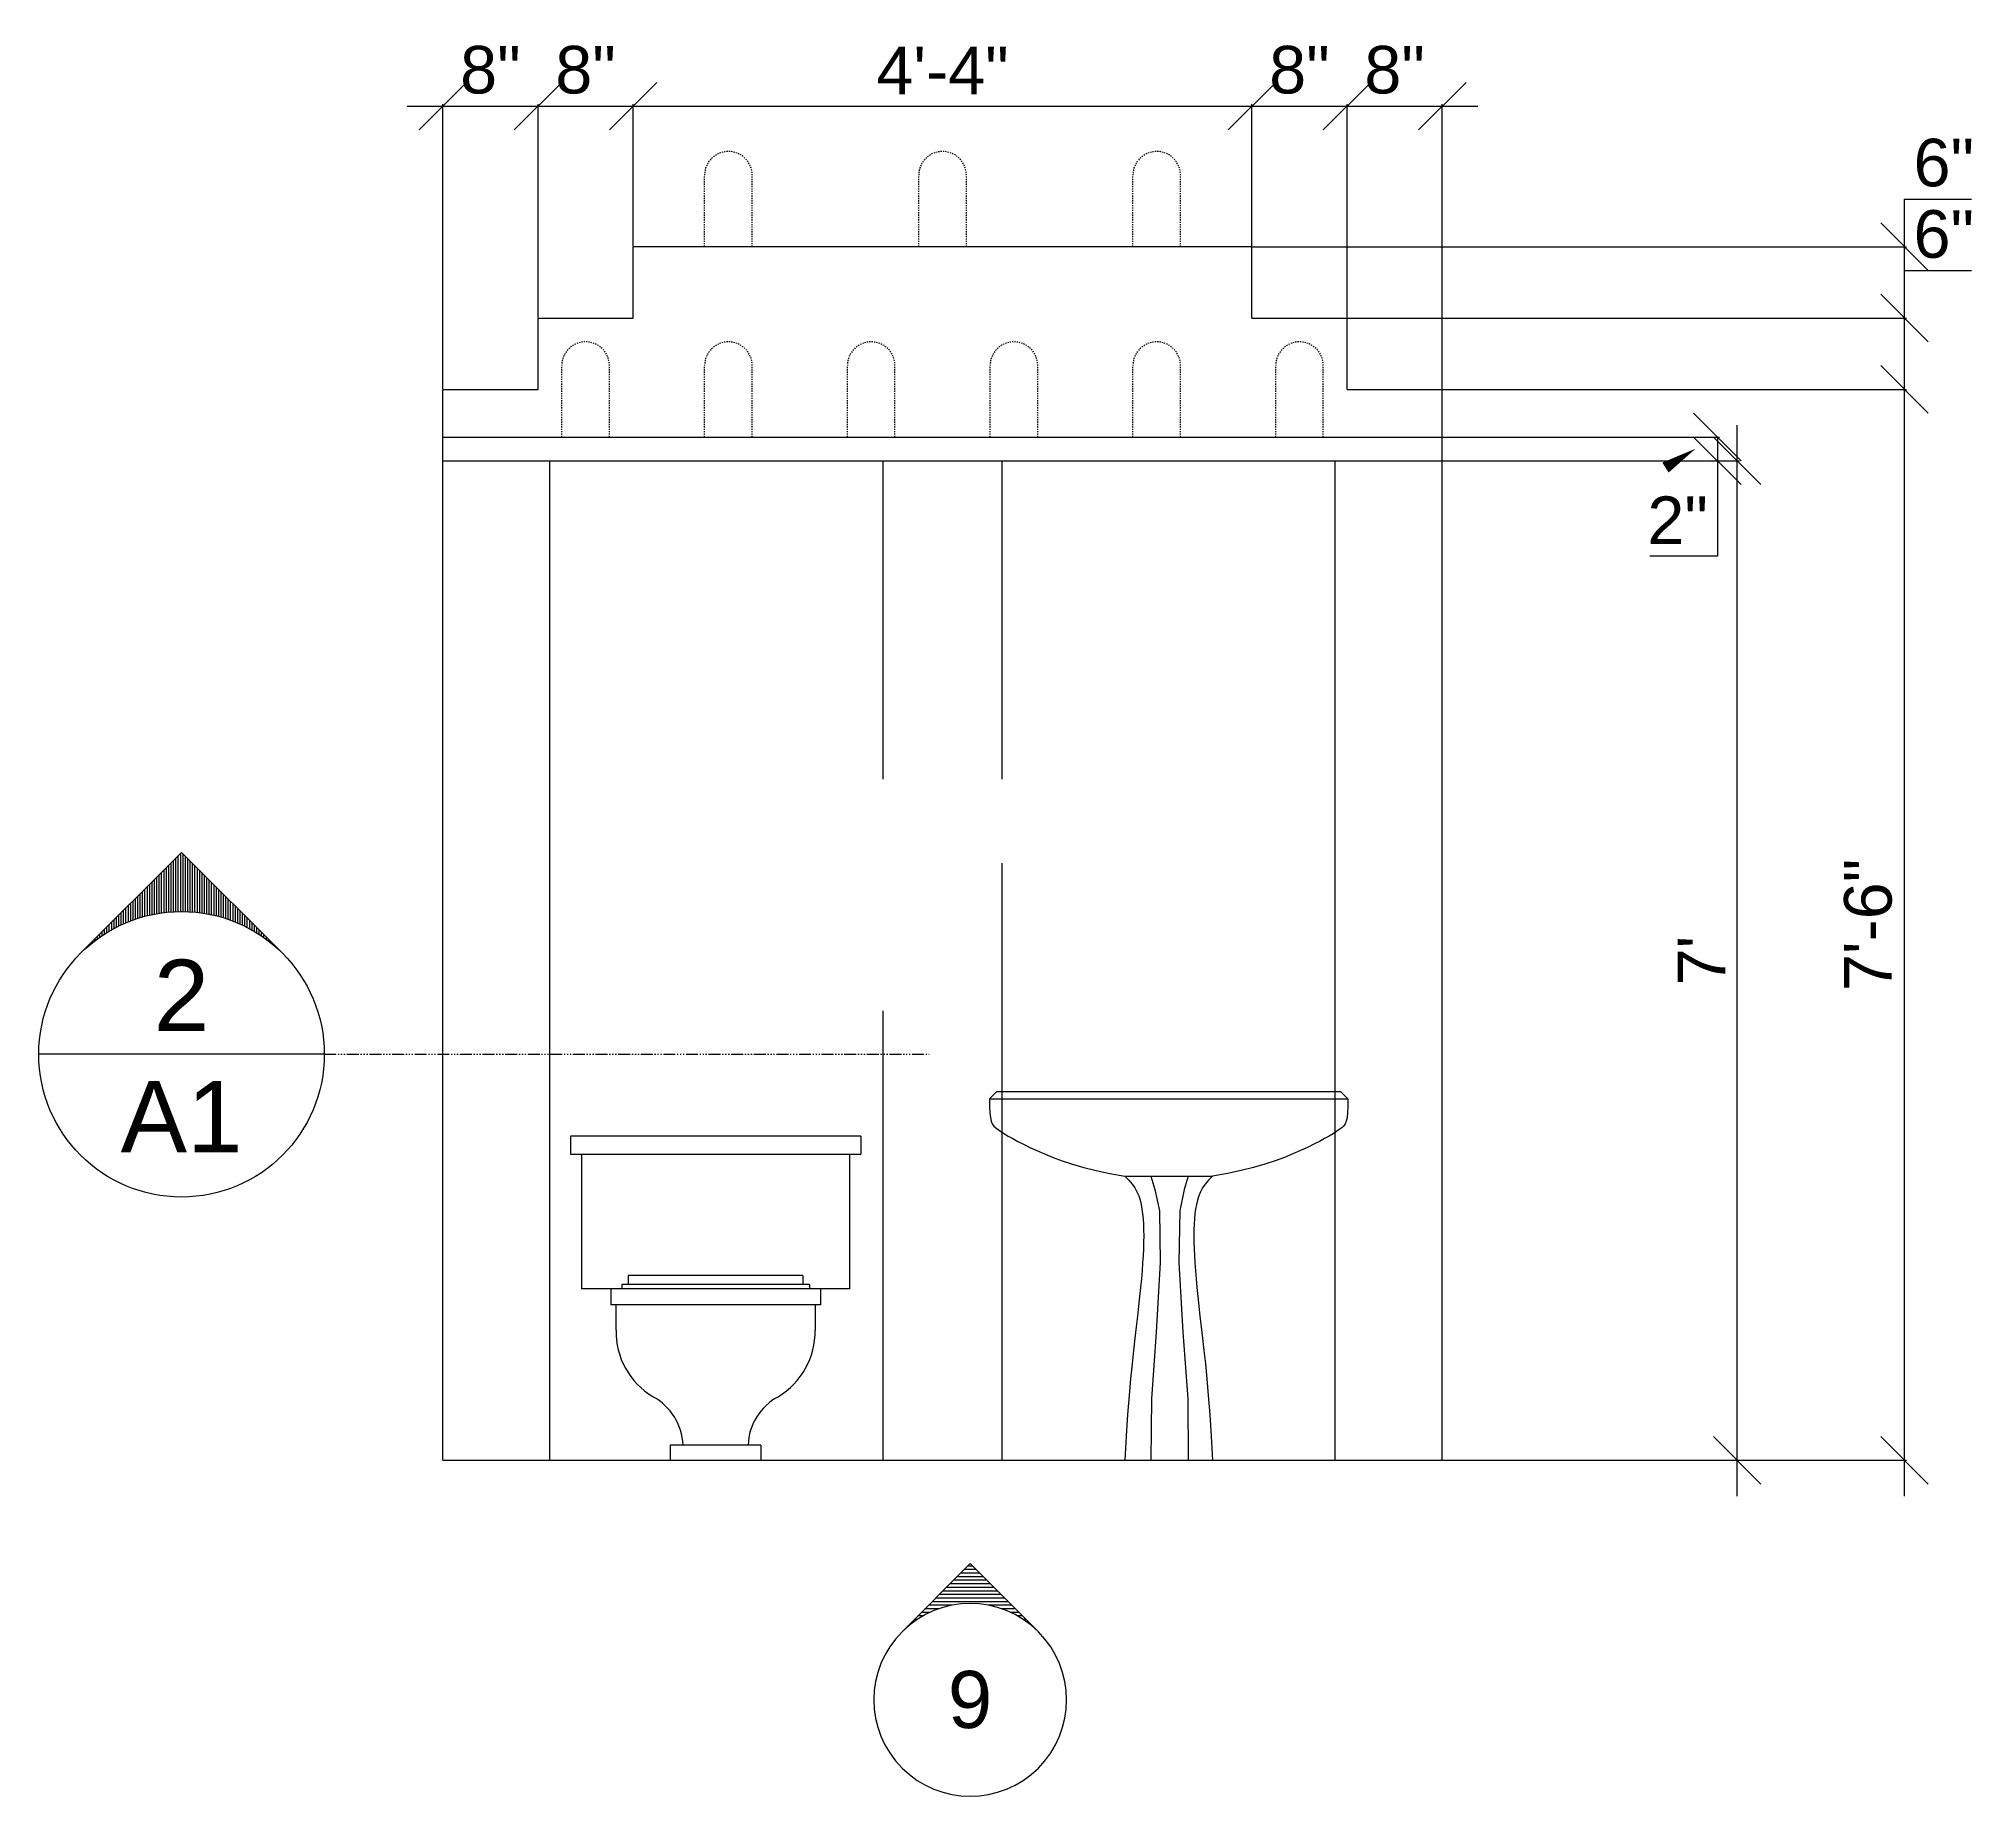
# Model space of a CAD drawing. Header units: inches. Extents: x 13 to 1535, y 73 to 1048.
# Drawn here: x 13.4 to 176.3, y 726.7 to 874.4 of the extents above; entities that cross this region are included whole.
import ezdxf
from ezdxf.enums import TextEntityAlignment as Align

# ---------------------------------------------------------------- set-up
doc = ezdxf.new("R2010")
doc.units = ezdxf.units.IN
doc.header["$MEASUREMENT"] = 0
doc.linetypes.add('THREEDOT', pattern=[1.75, 1, -0.15, 0.05, -0.15, 0.05, -0.15, 0.05, -0.15])
doc.linetypes.add('TINYDASH', pattern=[0.06, 0.03, -0.03])
for name, color, linetype in [('AR INTERIOR ELEV', 3, 'Continuous'), ('DIMENSIONS', 240, 'Continuous'), ('GENERAL NOTE', 4, 'Continuous'), ('INTERIOR ELEVATION', 3, 'Continuous'), ('MP FIXTURE', 1, 'Continuous'), ('TITLES', 7, 'Continuous')]:
    doc.layers.add(name, color=color, linetype=linetype)
doc.styles.add('DIMTXT', font='ARIAL.TTF', dxfattribs={"height": 4})
doc.styles.add('NOTES', font='ARIAL.TTF', dxfattribs={"height": 4})
doc.styles.add('RMNAMES', font='ARIAL.TTF', dxfattribs={"height": 9})
doc.dimstyles.new('Arch', dxfattribs={"dimtxt": 0.1875, "dimasz": 4, "dimexe": 0.179993, "dimexo": 0.0625, "dimgap": 1, "dimtad": 1, "dimtoh": 1, "dimdec": 4, "dimzin": 0, "dimdsep": 46, "dimlunit": 4, "dimtxsty": 'DIMTXT', "dimblk1": 'OBLIQUE', "dimblk2": 'OBLIQUE', "dimsah": 1, "dimcen": 0.089996, "dimdle": 3, "dimadec": 0, "dimazin": 0, "dimtfac": 1, "dimtdec": 4, "dimtofl": 0, "dimtmove": 0, "dimatfit": 3, "dimldrblk": 'OBLIQUE', "dimfxl": 1, "dimfrac": 2, "dimtolj": 1, "dimtzin": 0, "dimarcsym": 0})

# ---------------------------------------------------------------- blocks, each defined once
blk = doc.blocks.new('DETCO 4')
at = {"layer": 'TITLES'}
blk.add_line((12, 0), (-12, 0), dxfattribs=at)
at = {"layer": 'TITLES', "color": 6, "style": 'RMNAMES'}
for tag, p in [('LTR', (0, 1.95)), ('SHT', (0, -8.25))]:
    blk.add_attdef(tag, text='', height=6, dxfattribs=at).set_placement(p, align=Align.CENTER)
blk = doc.blocks.new('*X41')
at = {"color": 0}
for p, q in [((274.35, 71.8), (274.5, 71.8)), ((274.55, 72), (274.66, 72)), ((274.75, 72.2), (274.82, 72.2)), ((274.95, 72.4), (274.99, 72.4)), ((275.15, 72.6), (275.17, 72.6)), ((275.35, 72.8), (275.36, 72.8)), ((272.75, 70.2), (273.47, 70.2)), ((272.95, 70.4), (273.58, 70.4)), ((273.15, 70.6), (273.69, 70.6)), ((273.35, 70.8), (273.81, 70.8)), ((273.55, 71), (273.94, 71)), ((273.75, 71.2), (274.07, 71.2)), ((273.95, 71.4), (274.21, 71.4)), ((274.15, 71.6), (274.35, 71.6)), ((271.15, 68.6), (272.75, 68.6)), ((271.35, 68.8), (272.82, 68.8)), ((271.55, 69), (272.9, 69)), ((271.75, 69.2), (272.98, 69.2)), ((271.95, 69.4), (273.07, 69.4)), ((272.15, 69.6), (273.16, 69.6)), ((272.35, 69.8), (273.26, 69.8)), ((272.55, 70), (273.36, 70)), ((269.35, 66.8), (272.25, 66.8)), ((269.55, 67), (272.29, 67)), ((269.75, 67.2), (272.33, 67.2)), ((269.95, 67.4), (272.38, 67.4)), ((270.15, 67.6), (272.43, 67.6)), ((270.35, 67.8), (272.49, 67.8)), ((270.55, 68), (272.55, 68)), ((270.75, 68.2), (272.61, 68.2)), ((270.95, 68.4), (272.68, 68.4)), ((267.75, 65.2), (272.04, 65.2)), ((267.95, 65.4), (272.06, 65.4)), ((268.15, 65.6), (272.08, 65.6)), ((268.35, 65.8), (272.1, 65.8)), ((268.55, 66), (272.12, 66)), ((268.75, 66.2), (272.15, 66.2)), ((268.95, 66.4), (272.18, 66.4)), ((269.15, 66.6), (272.21, 66.6)), ((267.15, 64.6), (272.02, 64.6)), ((267.15, 64.4), (272.02, 64.4)), ((267.35, 64.8), (272.03, 64.8)), ((267.35, 64.2), (272.03, 64.2)), ((267.55, 65), (272.03, 65)), ((267.55, 64), (272.03, 64)), ((267.75, 63.8), (272.04, 63.8)), ((267.95, 63.6), (272.06, 63.6)), ((268.15, 63.4), (272.07, 63.4)), ((268.35, 63.2), (272.09, 63.2)), ((268.55, 63), (272.12, 63)), ((268.75, 62.8), (272.15, 62.8)), ((268.95, 62.6), (272.18, 62.6)), ((269.15, 62.4), (272.21, 62.4)), ((269.35, 62.2), (272.25, 62.2)), ((269.55, 62), (272.29, 62)), ((269.75, 61.8), (272.33, 61.8)), ((269.95, 61.6), (272.38, 61.6)), ((270.15, 61.4), (272.43, 61.4)), ((270.35, 61.2), (272.49, 61.2)), ((270.55, 61), (272.55, 61)), ((270.75, 60.8), (272.61, 60.8)), ((270.95, 60.6), (272.68, 60.6)), ((271.15, 60.4), (272.75, 60.4)), ((271.35, 60.2), (272.82, 60.2)), ((271.55, 60), (272.9, 60)), ((271.75, 59.8), (272.98, 59.8)), ((271.95, 59.6), (273.07, 59.6)), ((272.15, 59.4), (273.16, 59.4)), ((272.35, 59.2), (273.26, 59.2)), ((272.55, 59), (273.36, 59)), ((272.75, 58.8), (273.46, 58.8)), ((272.95, 58.6), (273.57, 58.6)), ((273.15, 58.4), (273.69, 58.4)), ((273.35, 58.2), (273.81, 58.2)), ((273.55, 58), (273.94, 58)), ((273.75, 57.8), (274.07, 57.8)), ((273.95, 57.6), (274.21, 57.6)), ((274.15, 57.4), (274.35, 57.4)), ((274.35, 57.2), (274.5, 57.2)), ((274.55, 57), (274.66, 57)), ((274.75, 56.8), (274.82, 56.8)), ((274.95, 56.6), (274.99, 56.6)), ((275.15, 56.4), (275.17, 56.4)), ((275.35, 56.2), (275.36, 56.2))]:
    blk.add_line(p, q, dxfattribs=at)
blk = doc.blocks.new('DETCO 1')
at = {"layer": 'GENERAL NOTE', "color": 7}
for q in [(-20.49, 8.49), (-3.51, 8.49)]:
    blk.add_line((-12, 16.97), q, dxfattribs=at)
blk.add_circle((-12, 0), 12, dxfattribs=at)
at = {"layer": 'GENERAL NOTE', "color": 3, "rotation": 270}
blk.add_blockref('*X41', (-76.5, 284.02), dxfattribs=at)
blk = doc.blocks.new('EL PEDSINK')
at = {"layer": 'MP FIXTURE', "color": 3, "linetype": 'Continuous'}
for p, q in [((-15.0625, 30.375), (-14.4375, 31)), ((14.4375, 31), (15.0625, 30.375)), ((-3.6875, 0), (3.6875, 0))]:
    blk.add_line(p, q, dxfattribs=at)
at = {"layer": 'MP FIXTURE', "color": 3}
blk.add_line((-3.6875, 23.875), (3.6875, 23.875), dxfattribs=at)
at = {"layer": 'MP FIXTURE', "color": 3, "linetype": 'Continuous'}
for points in [[(-14.4375, 31), (-4.620387, 31), (4.620387, 31), (14.4375, 31)], [(-15.0625, 30.375), (-15.055483, 29.71296), (-15.031997, 29.194768), (-14.988386, 28.797017), (-14.920995, 28.496301), (-14.826169, 28.26921), (-14.700254, 28.092338), (-14.539594, 27.942276), (-14.340536, 27.795618), (-14.340536, 27.795618), (-14.099721, 27.633047), (-13.814991, 27.451608), (-13.484485, 27.252439), (-13.106342, 27.036675), (-12.6787, 26.805453), (-12.199698, 26.55991), (-11.667476, 26.301183), (-11.080173, 26.030407), (-11.080173, 26.030407), (-10.434974, 25.749322), (-9.725252, 25.462074), (-8.943429, 25.173409), (-8.081924, 24.888075), (-7.133159, 24.610819), (-6.089553, 24.34639), (-4.943526, 24.099535), (-3.6875, 23.875)], [(-15.0625, 30.375), (-4.817842, 30.375), (4.817842, 30.375), (15.0625, 30.375)], [(15.0625, 30.375), (15.055483, 29.71296), (15.031997, 29.194768), (14.988386, 28.797017), (14.920995, 28.496301), (14.826169, 28.26921), (14.700254, 28.092338), (14.539594, 27.942276), (14.340536, 27.795618), (14.340536, 27.795618), (14.099721, 27.633047), (13.814991, 27.451608), (13.484485, 27.252439), (13.106342, 27.036675), (12.6787, 26.805453), (12.199698, 26.55991), (11.667476, 26.301183), (11.080173, 26.030407), (11.080173, 26.030407), (10.434974, 25.749322), (9.725252, 25.462074), (8.943429, 25.173409), (8.081924, 24.888075), (7.133159, 24.610819), (6.089553, 24.34639), (4.943526, 24.099535), (3.6875, 23.875)], [(-3.6875, 23.875), (-3.353515, 23.544873), (-3.076312, 23.217282), (-2.849616, 22.888855), (-2.667153, 22.556223), (-2.522648, 22.216013), (-2.409828, 21.864856), (-2.322418, 21.499379), (-2.254143, 21.116213), (-2.254143, 21.116213), (-2.199726, 20.712353), (-2.157879, 20.286262), (-2.128308, 19.836769), (-2.110721, 19.362707), (-2.104826, 18.862903), (-2.110331, 18.336188), (-2.126944, 17.781392), (-2.154371, 17.197344), (-2.154371, 17.197344), (-2.192322, 16.582657), (-2.240502, 15.935062), (-2.298621, 15.252072), (-2.366386, 14.531203), (-2.443505, 13.769968), (-2.529685, 12.965879), (-2.624634, 12.116451), (-2.728059, 11.219198), (-2.728059, 11.219198), (-2.8394, 10.267685), (-2.957014, 9.239689), (-3.078993, 8.10904), (-3.203426, 6.849565), (-3.328404, 5.435095), (-3.452015, 3.839458), (-3.572351, 2.036484), (-3.6875, 0)], [(-1.5, 23.875), (-1.160937, 22.763635), (-0.786793, 20.966447), (-0.711964, 16.623243), (-1.048694, 10.782381), (-1.460253, 5.166168), (-1.5, 0)], [(1.644115, 23.875), (1.305052, 22.763635), (0.930908, 20.966447), (0.856079, 16.623243), (1.192809, 10.782381), (1.604368, 5.166168), (1.644115, 0)], [(3.6875, 23.875), (3.353515, 23.544873), (3.076312, 23.217282), (2.849616, 22.888855), (2.667153, 22.556223), (2.522648, 22.216013), (2.409828, 21.864856), (2.322418, 21.499379), (2.254143, 21.116213), (2.254143, 21.116213), (2.199726, 20.712353), (2.157879, 20.286262), (2.128308, 19.836769), (2.110721, 19.362707), (2.104826, 18.862903), (2.110331, 18.336188), (2.126944, 17.781392), (2.154371, 17.197344), (2.154371, 17.197344), (2.192322, 16.582657), (2.240502, 15.935062), (2.298621, 15.252072), (2.366386, 14.531203), (2.443505, 13.769968), (2.529685, 12.965879), (2.624634, 12.116451), (2.728059, 11.219198), (2.728059, 11.219198), (2.8394, 10.267685), (2.957014, 9.239689), (3.078993, 8.10904), (3.203426, 6.849565), (3.328404, 5.435095), (3.452015, 3.839458), (3.572351, 2.036484), (3.6875, 0)]]:
    blk.add_lwpolyline(points, dxfattribs=at)
at = {"layer": 'MP FIXTURE', "flags": 1}
for tag, p in [('ASCATNO', (0, 0)), ('ASCOLOR', (0, -0.416667)), ('ASNAME', (0, -0.208333))]:
    blk.add_attdef(tag, text='', height=0.125, dxfattribs=at).set_placement(p, align=Align.MIDDLE)
blk = doc.blocks.new('*X14')
at = {"color": 0}
for p, q in [((774.91, 757.75), (775.25, 757.75)), ((773.41, 756.25), (776.75, 756.25)), ((773.66, 756.5), (776.5, 756.5)), ((773.91, 756.75), (776.25, 756.75)), ((774.16, 757), (776, 757)), ((774.41, 757.25), (775.75, 757.25)), ((774.66, 757.5), (775.5, 757.5)), ((772.16, 755), (773.78, 755)), ((772.41, 755.25), (777.75, 755.25)), ((772.66, 755.5), (777.5, 755.5)), ((772.91, 755.75), (777.25, 755.75)), ((773.16, 756), (777, 756)), ((776.38, 755), (778, 755)), ((770.91, 753.75), (770.99, 753.75)), ((771.16, 754), (771.35, 754)), ((771.41, 754.25), (771.75, 754.25)), ((771.66, 754.5), (772.24, 754.5)), ((771.91, 754.75), (772.86, 754.75)), ((777.3, 754.75), (778.25, 754.75)), ((777.92, 754.5), (778.5, 754.5)), ((778.41, 754.25), (778.75, 754.25)), ((778.81, 754), (779, 754)), ((779.16, 753.75), (779.25, 753.75)), ((770.41, 753.25), (770.41, 753.25)), ((770.66, 753.5), (770.68, 753.5)), ((779.47, 753.5), (779.5, 753.5)), ((779.75, 753.25), (779.75, 753.25))]:
    blk.add_line(p, q, dxfattribs=at)
blk = doc.blocks.new('_OBLIQUE')
at = {"color": 0, "linetype": 'ByBlock'}
blk.add_line((-0.5, -0.5), (0.5, 0.5), dxfattribs=at)
blk = doc.blocks.new('*D140')
at = {"layer": 'Defpoints', "color": 0}
for p in [(131.36, 844.94), (170.21, 844.94), (131.36, 754.94)]:
    blk.add_point(p, dxfattribs=at)
at = {"layer": 'DIMENSIONS', "color": 0, "lineweight": -2}
for p, q in [((170.21, 751.94), (170.21, 847.94)), ((131.42, 844.94), (170.39, 844.94)), ((131.42, 754.94), (170.39, 754.94))]:
    blk.add_line(p, q, dxfattribs=at)
at = {"layer": 'DIMENSIONS', "color": 0, "lineweight": -2, "xscale": 4, "yscale": 4, "zscale": 4}
for p, rotation in [((170.21, 844.94), 90), ((170.21, 754.94), 270)]:
    blk.add_blockref('_OBLIQUE', p, dxfattribs=dict(at, rotation=rotation))
at = {"layer": 'DIMENSIONS', "color": 0, "insert": (167.16, 799.94), "char_height": 4, "attachment_point": 5, "rotation": 90, "style": 'DIMTXT'}
blk.add_mtext('\\A1;7\'-6"', dxfattribs=at)
blk = doc.blocks.new('*D141')
at = {"layer": 'Defpoints', "color": 0}
for p in [(123.36, 850.94), (170.21, 850.94), (131.36, 844.94)]:
    blk.add_point(p, dxfattribs=at)
at = {"layer": 'DIMENSIONS', "color": 0, "lineweight": -2}
for p, q in [((170.21, 850.94), (170.21, 854.94)), ((170.21, 854.94), (175.83, 854.94)), ((123.42, 850.94), (170.39, 850.94)), ((170.21, 841.94), (170.21, 850.94)), ((131.42, 844.94), (170.39, 844.94))]:
    blk.add_line(p, q, dxfattribs=at)
at = {"layer": 'DIMENSIONS', "color": 0, "lineweight": -2, "xscale": 4, "yscale": 4, "zscale": 4}
for p, rotation in [((170.21, 850.94), 90), ((170.21, 844.94), 270)]:
    blk.add_blockref('_OBLIQUE', p, dxfattribs=dict(at, rotation=rotation))
at = {"layer": 'DIMENSIONS', "color": 0, "insert": (173.52, 857.98), "char_height": 4, "attachment_point": 5, "style": 'DIMTXT'}
blk.add_mtext('\\A1;6"', dxfattribs=at)
blk = doc.blocks.new('*D142')
at = {"layer": 'Defpoints', "color": 0}
for p in [(115.36, 856.94), (170.21, 856.94), (123.36, 850.94)]:
    blk.add_point(p, dxfattribs=at)
at = {"layer": 'DIMENSIONS', "color": 0, "lineweight": -2}
for p, q in [((170.21, 856.94), (170.21, 860.94)), ((170.21, 860.94), (175.83, 860.94)), ((115.42, 856.94), (170.39, 856.94)), ((170.21, 847.94), (170.21, 856.94)), ((123.42, 850.94), (170.39, 850.94))]:
    blk.add_line(p, q, dxfattribs=at)
at = {"layer": 'DIMENSIONS', "color": 0, "lineweight": -2, "xscale": 4, "yscale": 4, "zscale": 4}
for p, rotation in [((170.21, 856.94), 90), ((170.21, 850.94), 270)]:
    blk.add_blockref('_OBLIQUE', p, dxfattribs=dict(at, rotation=rotation))
at = {"layer": 'DIMENSIONS', "color": 0, "insert": (173.52, 863.98), "char_height": 4, "attachment_point": 5, "style": 'DIMTXT'}
blk.add_mtext('\\A1;6"', dxfattribs=at)
blk = doc.blocks.new('*D143')
at = {"layer": 'Defpoints', "color": 0}
for p in [(55.36, 868.75), (55.36, 850.94), (47.36, 844.94)]:
    blk.add_point(p, dxfattribs=at)
at = {"layer": 'DIMENSIONS', "color": 0, "lineweight": -2}
for p, q in [((44.36, 868.75), (58.36, 868.75)), ((47.36, 845), (47.36, 868.93)), ((55.36, 851), (55.36, 868.93))]:
    blk.add_line(p, q, dxfattribs=at)
at = {"layer": 'DIMENSIONS', "color": 0, "lineweight": -2, "xscale": 4, "yscale": 4, "zscale": 4, "rotation": 180}
blk.add_blockref('_OBLIQUE', (47.36, 868.75), dxfattribs=at)
at = {"layer": 'DIMENSIONS', "color": 0, "lineweight": -2, "xscale": 4, "yscale": 4, "zscale": 4}
blk.add_blockref('_OBLIQUE', (55.36, 868.75), dxfattribs=at)
at = {"layer": 'DIMENSIONS', "color": 0, "insert": (51.36, 871.79), "char_height": 4, "attachment_point": 5, "style": 'DIMTXT'}
blk.add_mtext('\\A1;8"', dxfattribs=at)
blk = doc.blocks.new('*D144')
at = {"layer": 'Defpoints', "color": 0}
for p in [(63.36, 868.75), (63.36, 856.94), (55.36, 850.94)]:
    blk.add_point(p, dxfattribs=at)
at = {"layer": 'DIMENSIONS', "color": 0, "lineweight": -2}
for p, q in [((52.36, 868.75), (66.36, 868.75)), ((55.36, 851), (55.36, 868.93)), ((63.36, 857), (63.36, 868.93))]:
    blk.add_line(p, q, dxfattribs=at)
at = {"layer": 'DIMENSIONS', "color": 0, "lineweight": -2, "xscale": 4, "yscale": 4, "zscale": 4, "rotation": 180}
blk.add_blockref('_OBLIQUE', (55.36, 868.75), dxfattribs=at)
at = {"layer": 'DIMENSIONS', "color": 0, "lineweight": -2, "xscale": 4, "yscale": 4, "zscale": 4}
blk.add_blockref('_OBLIQUE', (63.36, 868.75), dxfattribs=at)
at = {"layer": 'DIMENSIONS', "color": 0, "insert": (59.36, 871.79), "char_height": 4, "attachment_point": 5, "style": 'DIMTXT'}
blk.add_mtext('\\A1;8"', dxfattribs=at)
blk = doc.blocks.new('*D145')
at = {"layer": 'Defpoints', "color": 0}
for p in [(115.36, 868.75), (63.36, 856.94), (115.36, 856.94)]:
    blk.add_point(p, dxfattribs=at)
at = {"layer": 'DIMENSIONS', "color": 0, "lineweight": -2}
for p, q in [((60.36, 868.75), (118.36, 868.75)), ((63.36, 857), (63.36, 868.93)), ((115.36, 857), (115.36, 868.93))]:
    blk.add_line(p, q, dxfattribs=at)
at = {"layer": 'DIMENSIONS', "color": 0, "lineweight": -2, "xscale": 4, "yscale": 4, "zscale": 4, "rotation": 180}
blk.add_blockref('_OBLIQUE', (63.36, 868.75), dxfattribs=at)
at = {"layer": 'DIMENSIONS', "color": 0, "lineweight": -2, "xscale": 4, "yscale": 4, "zscale": 4}
blk.add_blockref('_OBLIQUE', (115.36, 868.75), dxfattribs=at)
at = {"layer": 'DIMENSIONS', "color": 0, "insert": (89.36, 871.75), "char_height": 4, "attachment_point": 5, "style": 'DIMTXT'}
blk.add_mtext('\\A1;4\'-4"', dxfattribs=at)
blk = doc.blocks.new('*D146')
at = {"layer": 'Defpoints', "color": 0}
for p in [(123.36, 868.75), (115.36, 856.94), (123.36, 850.94)]:
    blk.add_point(p, dxfattribs=at)
at = {"layer": 'DIMENSIONS', "color": 0, "lineweight": -2}
for p, q in [((112.36, 868.75), (126.36, 868.75)), ((115.36, 857), (115.36, 868.93)), ((123.36, 851), (123.36, 868.93))]:
    blk.add_line(p, q, dxfattribs=at)
at = {"layer": 'DIMENSIONS', "color": 0, "lineweight": -2, "xscale": 4, "yscale": 4, "zscale": 4, "rotation": 180}
blk.add_blockref('_OBLIQUE', (115.36, 868.75), dxfattribs=at)
at = {"layer": 'DIMENSIONS', "color": 0, "lineweight": -2, "xscale": 4, "yscale": 4, "zscale": 4}
blk.add_blockref('_OBLIQUE', (123.36, 868.75), dxfattribs=at)
at = {"layer": 'DIMENSIONS', "color": 0, "insert": (119.36, 871.79), "char_height": 4, "attachment_point": 5, "style": 'DIMTXT'}
blk.add_mtext('\\A1;8"', dxfattribs=at)
blk = doc.blocks.new('*D147')
at = {"layer": 'Defpoints', "color": 0}
for p in [(131.36, 868.75), (123.36, 850.94), (131.36, 844.94)]:
    blk.add_point(p, dxfattribs=at)
at = {"layer": 'DIMENSIONS', "color": 0, "lineweight": -2}
for p, q in [((120.36, 868.75), (134.36, 868.75)), ((123.36, 851), (123.36, 868.93)), ((131.36, 845), (131.36, 868.93))]:
    blk.add_line(p, q, dxfattribs=at)
at = {"layer": 'DIMENSIONS', "color": 0, "lineweight": -2, "xscale": 4, "yscale": 4, "zscale": 4, "rotation": 180}
blk.add_blockref('_OBLIQUE', (123.36, 868.75), dxfattribs=at)
at = {"layer": 'DIMENSIONS', "color": 0, "lineweight": -2, "xscale": 4, "yscale": 4, "zscale": 4}
blk.add_blockref('_OBLIQUE', (131.36, 868.75), dxfattribs=at)
at = {"layer": 'DIMENSIONS', "color": 0, "insert": (127.36, 871.79), "char_height": 4, "attachment_point": 5, "style": 'DIMTXT'}
blk.add_mtext('\\A1;8"', dxfattribs=at)
blk = doc.blocks.new('*D148')
at = {"layer": 'Defpoints', "color": 0}
for p in [(131.36, 838.94), (156.15, 838.94), (131.36, 754.94)]:
    blk.add_point(p, dxfattribs=at)
at = {"layer": 'DIMENSIONS', "color": 0, "lineweight": -2}
for p, q in [((156.15, 751.94), (156.15, 841.94)), ((131.42, 838.94), (156.33, 838.94)), ((131.42, 754.94), (156.33, 754.94))]:
    blk.add_line(p, q, dxfattribs=at)
at = {"layer": 'DIMENSIONS', "color": 0, "lineweight": -2, "xscale": 4, "yscale": 4, "zscale": 4}
for p, rotation in [((156.15, 838.94), 90), ((156.15, 754.94), 270)]:
    blk.add_blockref('_OBLIQUE', p, dxfattribs=dict(at, rotation=rotation))
at = {"layer": 'DIMENSIONS', "color": 0, "insert": (153.15, 796.94), "char_height": 4, "attachment_point": 5, "rotation": 90, "style": 'DIMTXT'}
blk.add_mtext("\\A1;7'", dxfattribs=at)
blk = doc.blocks.new('*D149')
at = {"layer": 'Defpoints', "color": 0}
for p in [(131.36, 840.94), (154.49, 840.94), (131.36, 838.94)]:
    blk.add_point(p, dxfattribs=at)
at = {"layer": 'DIMENSIONS', "color": 0, "lineweight": -2}
for p, q in [((131.42, 840.94), (154.67, 840.94)), ((154.49, 840.94), (154.49, 835.94)), ((131.42, 838.94), (154.67, 838.94)), ((154.49, 838.94), (154.49, 830.94)), ((154.49, 830.94), (148.82, 830.94))]:
    blk.add_line(p, q, dxfattribs=at)
at = {"layer": 'DIMENSIONS', "color": 0, "lineweight": -2, "xscale": 4, "yscale": 4, "zscale": 4}
for p, rotation in [((154.49, 840.94), 90), ((154.49, 838.94), 270)]:
    blk.add_blockref('_OBLIQUE', p, dxfattribs=dict(at, rotation=rotation))
at = {"layer": 'DIMENSIONS', "color": 0, "insert": (151.15, 833.95), "char_height": 4, "attachment_point": 5, "style": 'DIMTXT'}
blk.add_mtext('\\A1;2"', dxfattribs=at)
blk = doc.blocks.new('EL WC 01')
at = {"layer": 'INTERIOR ELEVATION'}
for p, q in [((12.2, 27.23), (-12.2, 27.23)), ((-12.2, 27.23), (-12.2, 25.72)), ((12.2, 27.23), (12.2, 25.72)), ((-12.2, 25.72), (12.2, 25.72)), ((-11.26, 25.72), (-11.26, 14.4)), ((11.26, 25.72), (11.26, 14.4)), ((7.89, 14.77), (-7.89, 14.77)), ((-7.89, 14.77), (-7.89, 14.4)), ((7.34, 15.53), (-7.34, 15.53)), ((-7.34, 15.53), (-7.34, 14.77)), ((7.34, 15.53), (7.34, 14.77)), ((7.89, 14.77), (7.89, 14.4)), ((11.26, 14.4), (-11.26, 14.4)), ((-8.81, 14.4), (-8.81, 13.08)), ((8.81, 13.08), (-8.81, 13.08)), ((-8.37, 13.08), (-8.37, 10.94)), ((8.37, 13.08), (8.37, 10.94)), ((8.81, 14.4), (8.81, 13.08)), ((3.81, 1.28), (-3.81, 1.28)), ((-3.81, 1.28), (-3.81, 0)), ((3.81, 1.28), (3.81, 0))]:
    blk.add_line(p, q, dxfattribs=at)
for centre, radius, start, end in [((-1.96, 10.84), 6.41, 179.0612, 238.859), ((1.96, 10.84), 6.41, 301.141, 0.9388), ((-7.54, 1.1), 4.81, 2.122, 62.026), ((7.54, 1.1), 4.81, 117.974, 177.878)]:
    blk.add_arc(centre, radius, start, end, dxfattribs=at)

msp = doc.modelspace()

# ---------------------------------------------------------------- linework, layer by layer
at = {"layer": 'AR INTERIOR ELEV', "linetype": 'TINYDASH'}
for p, q in [((69.36133, 856.94141), (69.36133, 862.94141)), ((73.36133, 856.94141), (73.36133, 862.94141)), ((87.36133, 856.94141), (87.36133, 862.94141)), ((91.36133, 856.94141), (91.36133, 862.94141)), ((105.36133, 856.94141), (105.36133, 862.94141)), ((109.36133, 856.94141), (109.36133, 862.94141)), ((57.36133, 840.94141), (57.36133, 846.94141)), ((61.36133, 840.94141), (61.36133, 846.94141)), ((69.36133, 840.94141), (69.36133, 846.94141)), ((73.36133, 840.94141), (73.36133, 846.94141)), ((81.36133, 840.94141), (81.36133, 846.94141)), ((85.36133, 840.94141), (85.36133, 846.94141)), ((93.36133, 840.94141), (93.36133, 846.94141)), ((97.36133, 840.94141), (97.36133, 846.94141)), ((105.36133, 840.94141), (105.36133, 846.94141)), ((109.36133, 840.94141), (109.36133, 846.94141)), ((117.36133, 840.94141), (117.36133, 846.94141)), ((121.36133, 840.94141), (121.36133, 846.94141))]:
    msp.add_line(p, q, dxfattribs=at)
at = {"layer": 'AR INTERIOR ELEV', "color": 7}
for p, q in [((63.36133, 856.94141), (115.36133, 856.94141)), ((63.36133, 850.94141), (63.36133, 856.94141)), ((115.36133, 850.94141), (115.36133, 856.94141)), ((55.36133, 850.94141), (63.36133, 850.94141)), ((55.36133, 844.94141), (55.36133, 850.94141)), ((115.36133, 850.94141), (123.36133, 850.94141)), ((123.36133, 844.94141), (123.36133, 850.94141)), ((47.36133, 754.94141), (47.36133, 844.94141)), ((47.36133, 844.94141), (55.36133, 844.94141)), ((123.36133, 844.94141), (131.36133, 844.94141)), ((131.36133, 754.94141), (131.36133, 844.94141)), ((47.36133, 754.94141), (131.36133, 754.94141))]:
    msp.add_line(p, q, dxfattribs=at)
at = {"layer": 'AR INTERIOR ELEV', "color": 6}
for p, q in [((47.36133, 840.94141), (131.36133, 840.94141)), ((47.36133, 838.94141), (131.36133, 838.94141))]:
    msp.add_line(p, q, dxfattribs=at)
at = {"layer": 'AR INTERIOR ELEV'}
for p, q in [((56.36133, 754.94141), (56.36133, 838.94141)), ((84.36133, 812.1945), (84.36133, 838.94141)), ((94.36133, 812.1945), (94.36133, 838.94141)), ((122.36133, 754.94141), (122.36133, 838.94141)), ((94.36133, 754.94141), (94.36133, 805.14139)), ((84.36133, 754.94141), (84.36133, 792.72948))]:
    msp.add_line(p, q, dxfattribs=at)
for points in [[(85.95769, 740.53588), (91.68526, 746.26344)], [(91.68526, 746.26344), (97.41282, 740.53588)]]:
    msp.add_lwpolyline(points, dxfattribs=at)
at = {"layer": 'AR INTERIOR ELEV', "linetype": 'TINYDASH'}
for centre in [(71.36133, 862.94141), (89.36133, 862.94141), (107.36133, 862.94141), (59.36133, 846.94141), (71.36133, 846.94141), (83.36133, 846.94141), (95.36133, 846.94141), (107.36133, 846.94141), (119.36133, 846.94141)]:
    msp.add_arc(centre, 2, 0, 180, dxfattribs=at)
at = {"layer": 'AR INTERIOR ELEV'}
for start, end in [(45, 135), (135, 225), (315, 45), (225, 315)]:
    msp.add_arc((91.68526, 734.80831), 8.1, start, end, dxfattribs=at)
at = {"layer": 'DIMENSIONS'}
msp.add_lwpolyline([(152.66488, 839.96785, 0, 0.99, 0), (150.12277, 838.37485, 0, 0, 0.518267166), (149.91729, 834.62264, 0, 0, 5.608094475)], format="xyseb", dxfattribs=at)
at = {"layer": 'GENERAL NOTE', "color": 7, "linetype": 'THREEDOT'}
msp.add_lwpolyline([(37.39952, 789.06501), (88.22265, 789.06501)], dxfattribs=at)

# ---------------------------------------------------------------- block references
msp.add_blockref('DETCO 4', (25.39952, 789.06501)).add_auto_attribs({'SHT': 'A1', 'LTR': '2'})
at = {"layer": 'AR INTERIOR ELEV'}
for name, p in [('EL PEDSINK', (108.36954, 754.94141)), ('EL WC 01', (70.28469, 754.94141))]:
    msp.add_blockref(name, p, dxfattribs=at)
at = {"layer": 'AR INTERIOR ELEV', "xscale": -1.2, "yscale": 1.200000000000003, "zscale": 1.2}
msp.add_blockref('*X14', (1021.78044, -163.24355), dxfattribs=at)
at = {"layer": 'GENERAL NOTE'}
msp.add_blockref('DETCO 1', (37.39952, 789.06501), dxfattribs=at)

# ---------------------------------------------------------------- texts
at = {"layer": 'AR INTERIOR ELEV', "style": 'NOTES'}
msp.add_text('9', height=4.8, dxfattribs=at).set_placement((91.67261, 734.83988), align=Align.MIDDLE)

# ---------------------------------------------------------------- dimensions: what is measured, and where the dimension line sits
at = {"layer": 'DIMENSIONS'}
for base, p1, p2, picture, middle in [((55.36133, 868.74677), (47.36133, 844.94141), (55.36133, 850.94141), '*D143', (51.36133, 871.78906)), ((63.36133, 868.74677), (55.36133, 850.94141), (63.36133, 856.94141), '*D144', (59.36133, 871.78906)), ((115.36133, 868.74677), (63.36133, 856.94141), (115.36133, 856.94141), '*D145', (89.36133, 871.74677)), ((123.36133, 868.74677), (115.36133, 856.94141), (123.36133, 850.94141), '*D146', (119.36133, 871.78906)), ((131.36133, 868.74677), (123.36133, 850.94141), (131.36133, 844.94141), '*D147', (127.36133, 871.78906))]:
    dim = msp.add_linear_dim(base=base, p1=p1, p2=p2, dimstyle='Arch', dxfattribs=at)
    dim.commit()
    dim.dimension.update_dxf_attribs({"geometry": picture, "text_midpoint": middle})
for base, p1, p2, picture, middle in [((170.2072, 856.94141), (123.36133, 850.94141), (115.36133, 856.94141), '*D142', (173.51689, 863.9837)), ((170.2072, 850.94141), (131.36133, 844.94141), (123.36133, 850.94141), '*D141', (173.51689, 857.9837)), ((170.2072, 844.94141), (131.36133, 754.94141), (131.36133, 844.94141), '*D140', (167.16491, 799.94141)), ((156.15221, 838.94141), (131.36133, 754.94141), (131.36133, 838.94141), '*D148', (153.15221, 796.94141))]:
    dim = msp.add_linear_dim(base=base, p1=p1, p2=p2, angle=90, dimstyle='Arch', dxfattribs=at)
    dim.commit()
    dim.dimension.update_dxf_attribs({"geometry": picture, "text_midpoint": middle})
dim = msp.add_linear_dim(base=(154.48509, 840.94141), p1=(131.36133, 838.94141), p2=(131.36133, 840.94141), angle=90, dimstyle='Arch', dxfattribs=at)
dim.commit()
dim.dimension.update_dxf_attribs({"geometry": '*D149', "text_midpoint": (151.15221, 830.94141), "dimtype": 160})

doc.saveas('drawing.dxf')
